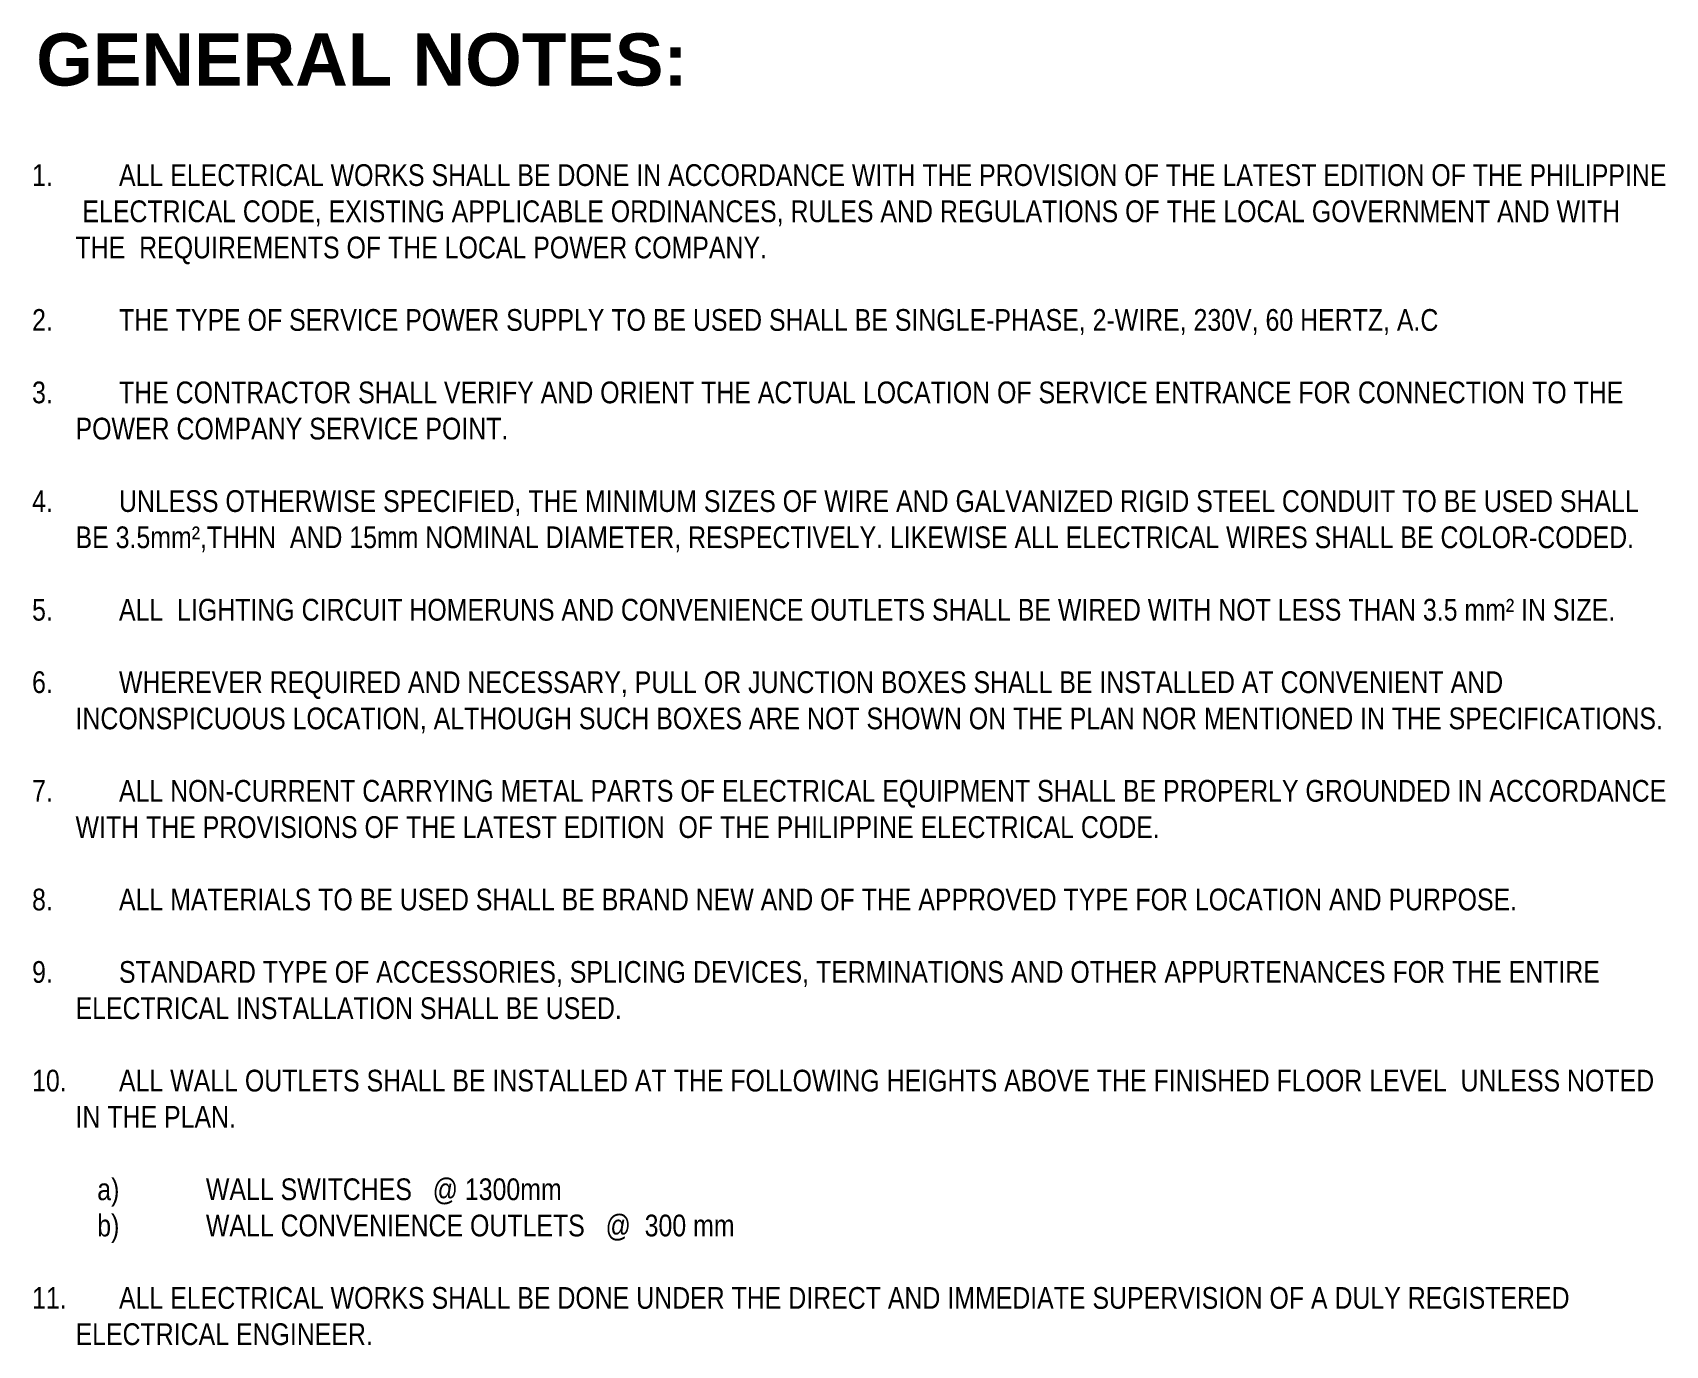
# Model space of a CAD drawing. Header units: metres. Extents: x -460 to 31334, y -1777 to 24987.
# Drawn here: x 1207.3 to 1221.87, y -1032.49 to -1020.78 of the extents above; entities that cross this region are included whole.
import ezdxf

# ---------------------------------------------------------------- set-up
doc = ezdxf.new("R2010")
doc.units = ezdxf.units.M
doc.header["$MEASUREMENT"] = 0
doc.linetypes.add('CENTER2', pattern=[1.125, 0.75, -0.125, 0.125, -0.125])
doc.layers.add('CENTERLINE', color=7, linetype='CENTER2', lineweight=18, true_color=0x05ff05)
doc.layers.add('POINT TWO', color=2, linetype='Continuous', lineweight=25)
doc.layers.add('text', color=3, linetype='Continuous')
doc.styles.add('ARIAL', font='arial.ttf', dxfattribs={"height": 0.7})
doc.styles.add('ARIAL NARROW', font='ARIALN.TTF')

msp = doc.modelspace()

# ---------------------------------------------------------------- texts
at = {"layer": 'POINT TWO', "ltscale": 10, "insert": (1207.33453, -1020.78744), "char_height": 0.4651226, "width": 10.1249869, "attachment_point": 1, "style": 'ARIAL'}
msp.add_mtext('{\\fArial|b1|i0|c0|p34;GENERAL NOTES:}', dxfattribs=at)
at = {"layer": 'text', "insert": (1207.29805, -1021.63088), "char_height": 0.19380108, "width": 14.5567751, "attachment_point": 1, "style": 'ARIAL NARROW'}
msp.add_mtext('\\P\\pi-0.3876,l0.3876;1.^IALL ELECTRICAL WORKS SHALL BE DONE IN ACCORDANCE WITH THE PROVISION OF THE LATEST EDITION OF THE PHILIPPINE  ELECTRICAL CODE, EXISTING APPLICABLE ORDINANCES, RULES AND REGULATIONS OF THE LOCAL GOVERNMENT AND WITH THE  REQUIREMENTS OF THE LOCAL POWER COMPANY.\\P\\pi0,l0; \\P\\pi-0.3876,l0.3876;2.^ITHE TYPE OF SERVICE POWER SUPPLY TO BE USED SHALL BE SINGLE-PHASE, 2-WIRE, 230V, 60 HERTZ, A.C\\P\\pi0,l0;\\P\\pi-0.3876,l0.3876;3.^ITHE CONTRACTOR SHALL VERIFY AND ORIENT THE ACTUAL LOCATION OF SERVICE ENTRANCE FOR CONNECTION TO THE POWER COMPANY SERVICE POINT.\\P\\pi0,l0;\\P\\pi-0.3876,l0.3876;4.^IUNLESS OTHERWISE SPECIFIED, THE MINIMUM SIZES OF WIRE AND GALVANIZED RIGID STEEL CONDUIT TO BE USED SHALL BE 3.5mm²,THHN  AND 15mm NOMINAL DIAMETER, RESPECTIVELY. LIKEWISE ALL ELECTRICAL WIRES SHALL BE COLOR-CODED.\\P\\P5.^IALL  LIGHTING CIRCUIT HOMERUNS AND CONVENIENCE OUTLETS SHALL BE WIRED WITH NOT LESS THAN 3.5 mm² IN SIZE. \\P\\pi0,l0;\\P\\pi-0.3876,l0.3876;6.^IWHEREVER REQUIRED AND NECESSARY, PULL OR JUNCTION BOXES SHALL BE INSTALLED AT CONVENIENT AND INCONSPICUOUS LOCATION, ALTHOUGH SUCH BOXES ARE NOT SHOWN ON THE PLAN NOR MENTIONED IN THE SPECIFICATIONS.\\P\\P7. ^IALL NON-CURRENT CARRYING METAL PARTS OF ELECTRICAL EQUIPMENT SHALL BE PROPERLY GROUNDED IN ACCORDANCE WITH THE PROVISIONS OF THE LATEST EDITION  OF THE PHILIPPINE ELECTRICAL CODE.\\P\\P8. ^IALL MATERIALS TO BE USED SHALL BE BRAND NEW AND OF THE APPROVED TYPE FOR LOCATION AND PURPOSE.\\P\\P9. ^ISTANDARD TYPE OF ACCESSORIES, SPLICING DEVICES, TERMINATIONS AND OTHER APPURTENANCES FOR THE ENTIRE ELECTRICAL INSTALLATION SHALL BE USED.\\P\\P10. ^IALL WALL OUTLETS SHALL BE INSTALLED AT THE FOLLOWING HEIGHTS ABOVE THE FINISHED FLOOR LEVEL  UNLESS NOTED IN THE PLAN.\\P\\pi0,l0;         \\P\\pi-0.3876,l0.96901;a) ^IWALL SWITCHES   @ 1300mm\\Pb) ^IWALL CONVENIENCE OUTLETS   @  300 mm   \\P\\P\\pl0.3876;11. ^IALL ELECTRICAL WORKS SHALL BE DONE UNDER THE DIRECT AND IMMEDIATE SUPERVISION OF A DULY REGISTERED ELECTRICAL ENGINEER.\\P\\pi0,l0;                                                                                        ', dxfattribs=at)

# ---------------------------------------------------------------- linework, layer by layer
at = {"layer": 'CENTERLINE'}
msp.add_circle((1210.79328, -1002.47325), 79.73924, dxfattribs=at)

msp.set_redraw_order([(e.dxf.handle, doc.entitydb.next_handle()) for e in msp.query("TEXT MTEXT ATTDEF DIMENSION ARC_DIMENSION")])  # texts and dimensions are drawn at this point

doc.saveas('drawing.dxf')
